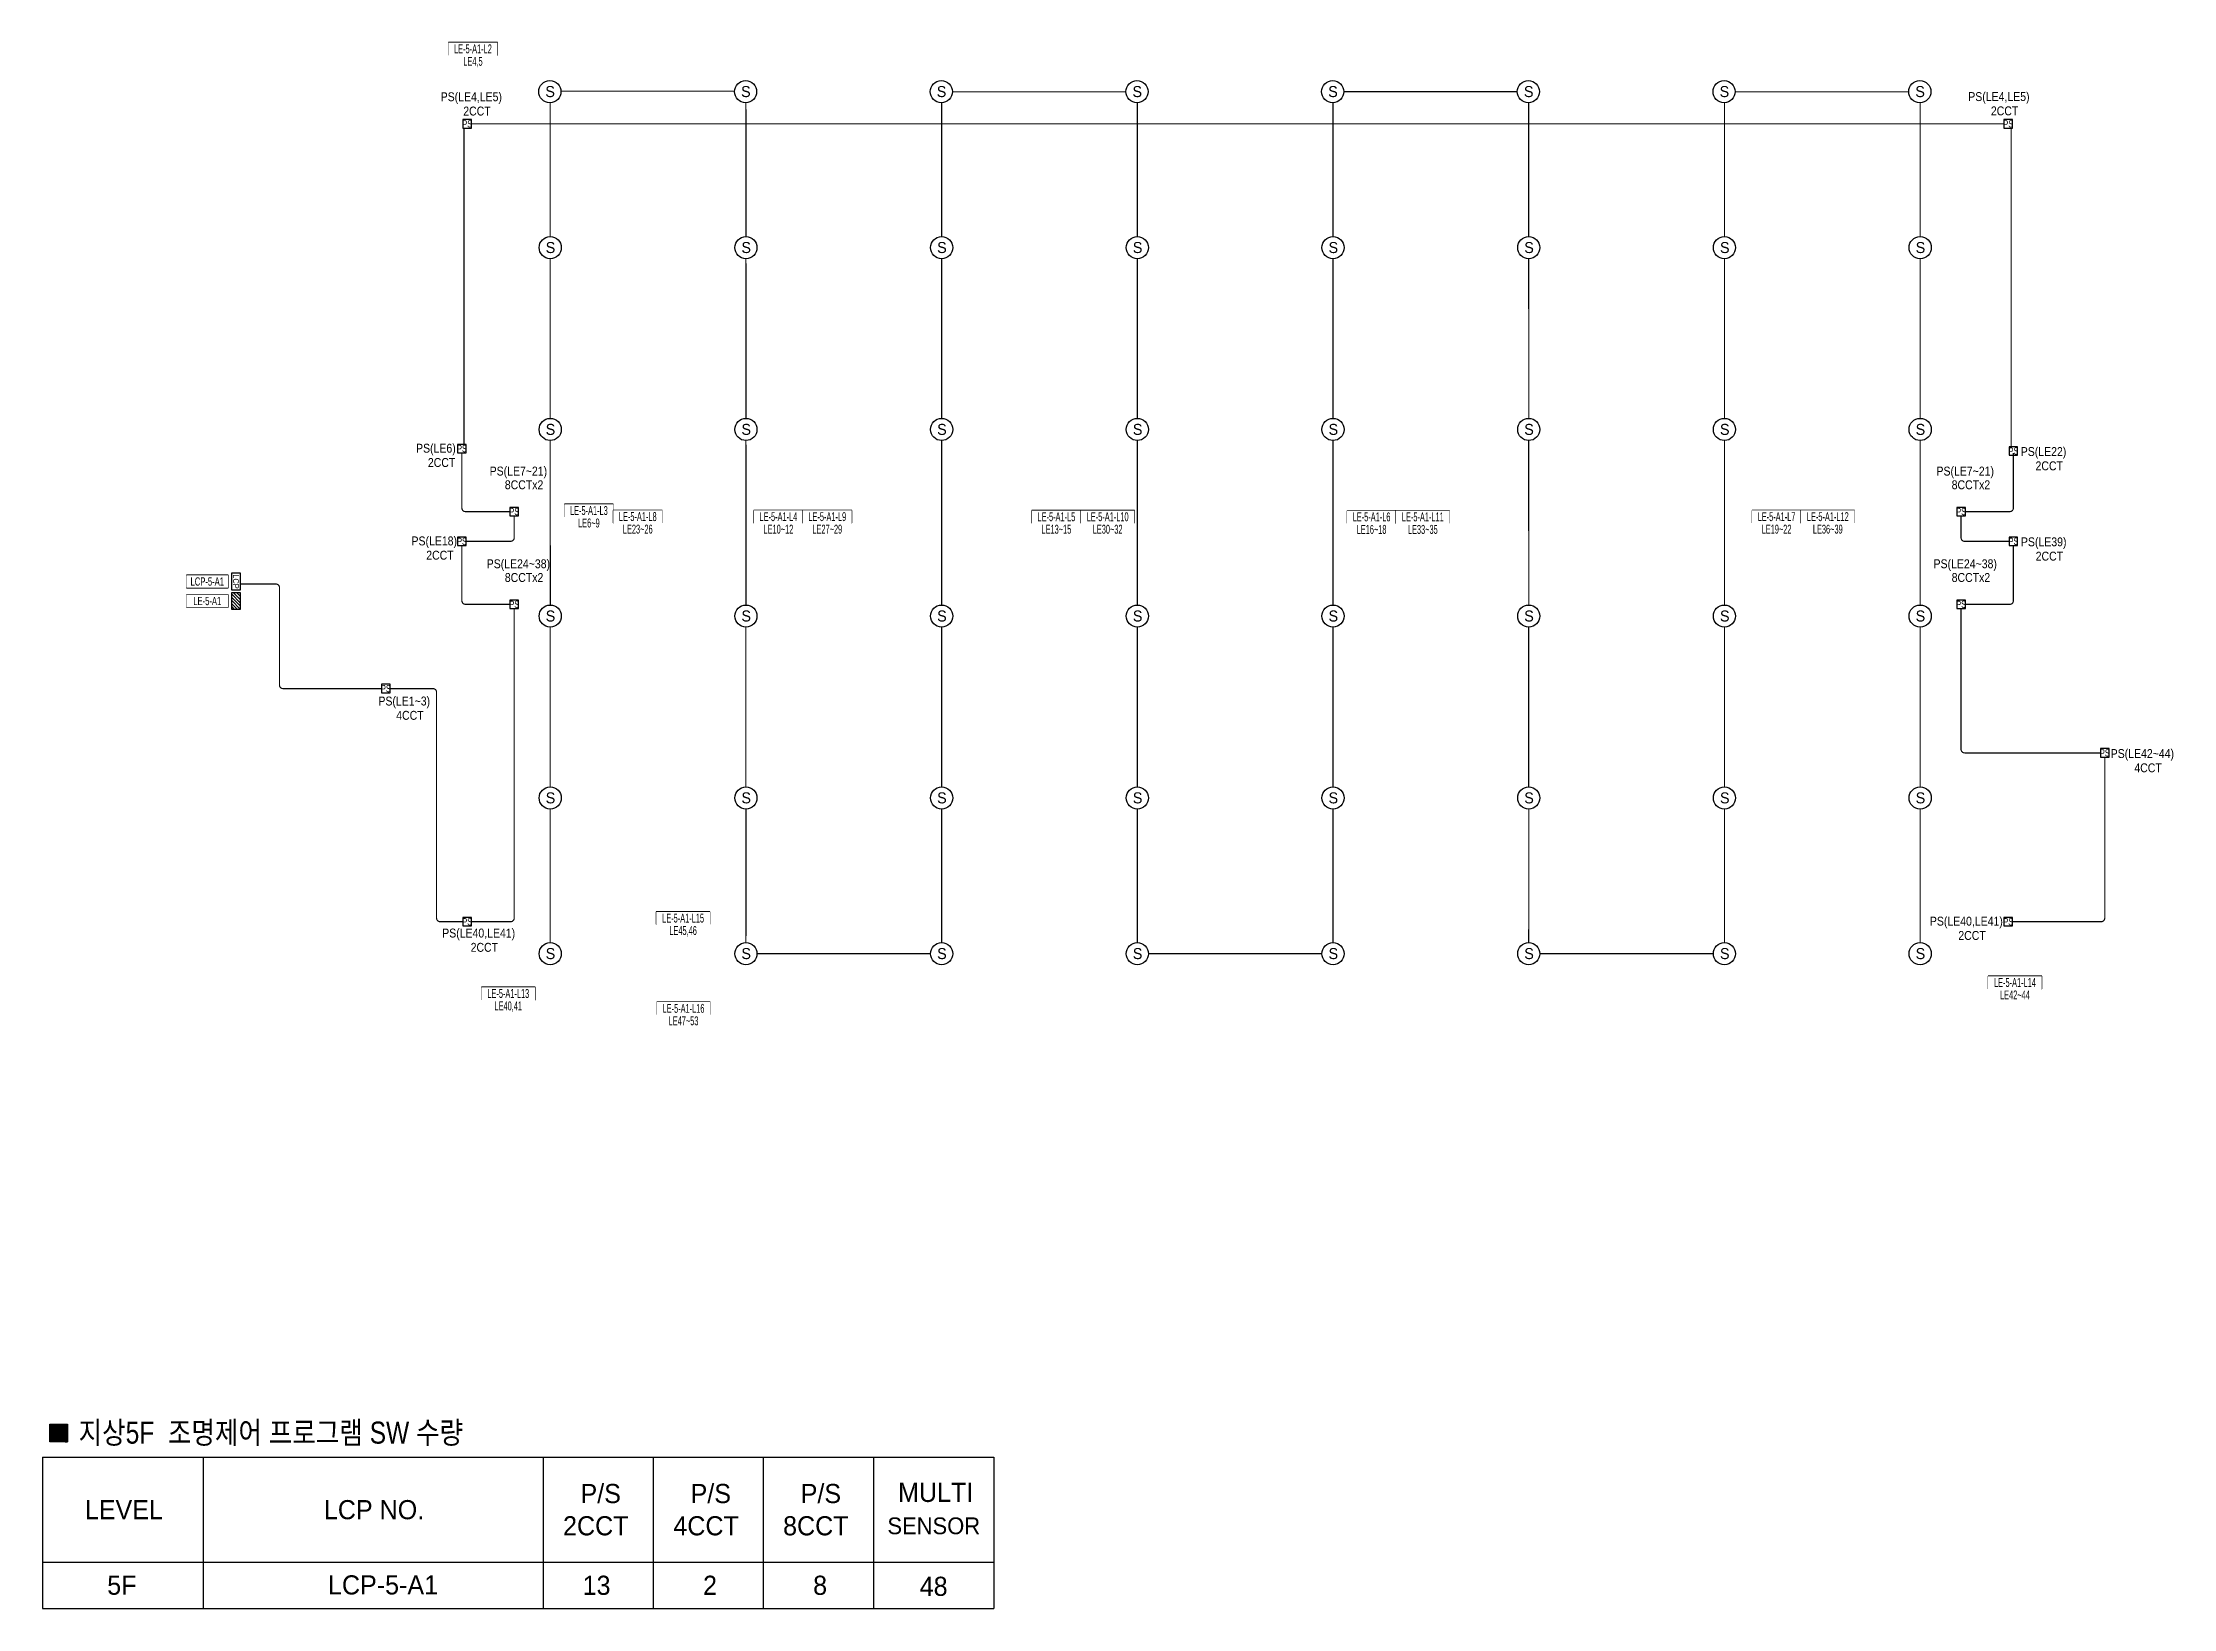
# Model space of a CAD drawing. Header units: millimetres. Extents: x 39625 to 501091, y -351975 to 836145.
# Drawn here: x 84503 to 174101, y 617039 to 682904 of the extents above; entities that cross this region are included whole.
import ezdxf
from ezdxf.enums import TextEntityAlignment as Align

# ---------------------------------------------------------------- set-up
doc = ezdxf.new("R2010")
doc.units = ezdxf.units.MM
doc.header["$LTSCALE"] = 150
doc.set_wipeout_variables(frame=1)
doc.linetypes.add('HIDDEN', pattern=[9.525, 6.35, -3.175])
for name, color, linetype in [('------01 Distribution Panel', 3, 'Continuous'), ('------02 Etc Panel', 3, 'Continuous'), ('------04 Lighting Switch', 2, 'Continuous'), ('-----30 Text', 2, 'Continuous')]:
    doc.layers.add(name, color=color, linetype=linetype)
doc.styles.add('ELEC', font='Dotum.ttf')

msp = doc.modelspace()

# ---------------------------------------------------------------- texts
at = {"layer": '-----30 Text', "style": 'ELEC', "width": 0.9}
for s, p in [('PS(LE4,LE5)', (102529, 680579)), ('2CCT', (102768, 680025)), ('PS(LE4,LE5)', (166765, 680586)), ('2CCT', (167004, 680032)), ('PS(LE6)', (101041, 665795)), ('PS(LE22)', (168642, 665655)), ('2CCT', (101280, 665241)), ('PS(LE7~21)', (104509, 664834)), ('PS(LE7~21)', (165349, 664834)), ('2CCT', (168881, 665101)), ('8CCTx2', (104748, 664304)), ('8CCTx2', (165588, 664304)), ('PS(LE18)', (100972, 661895)), ('2CCT', (101211, 661341)), ('PS(LE39)', (168649, 661857)), ('2CCT', (168888, 661302)), ('PS(LE24~38)', (104509, 660934)), ('8CCTx2', (104748, 660404)), ('PS(LE24~38)', (165349, 660934)), ('8CCTx2', (165588, 660404)), ('PS(LE1~3)', (99710, 655160)), ('4CCT', (99949, 654605)), ('PS(LE42~44)', (172797, 652951)), ('4CCT', (173037, 652397)), ('PS(LE40,LE41)', (165396, 645901)), ('PS(LE40,LE41)', (102839, 645401)), ('2CCT', (165635, 645347)), ('2CCT', (103078, 644846))]:
    msp.add_text(s, height=375, dxfattribs=at).set_placement(p, align=Align.MIDDLE)
at = {"layer": '-----30 Text', "style": 'ELEC', "width": 0.85}
msp.add_text('지상5F  조명제어 프로그램 SW 수량', height=927.35, dxfattribs=at).set_placement((86016, 623969))
at = {"layer": '-----30 Text', "style": 'ELEC'}
for s, height, p in [(' P/S', 805.8, (106828, 621468)), (' P/S', 805.8, (111457, 621468)), (' P/S', 805.8, (116087, 621468)), ('MULTI', 805.8, (120475, 621517)), (' LEVEL', 805.8, (85986, 620790)), (' LCP NO.', 805.8, (96038, 620789)), ('2CCT', 805.8, (106387, 620111)), ('4CCT', 805.8, (111026, 620111)), ('8CCT', 805.8, (115640, 620111)), ('SENSOR', 705.8, (120026, 620160)), ('5F', 805.8, (87220, 617614)), ('LCP-5-A1', 805.8, (96503, 617625)), ('13', 805.8, (107211, 617608)), ('2', 806, (112275, 617608)), ('8', 806, (116904, 617608)), ('48', 805.8, (121385, 617565))]:
    msp.add_text(s, height=height, dxfattribs=at).set_placement(p)
at = {"color": 4, "style": 'ELEC'}
for p in [(106047, 680612), (114277, 680612), (122506, 680612), (130736, 680612), (138965, 680612), (147195, 680612), (155424, 680612), (163654, 680612), (106061, 674052), (114291, 674052), (122521, 674052), (130750, 674052), (138980, 674052), (147209, 674052), (155439, 674052), (163668, 674052), (106061, 666402), (114291, 666402), (122521, 666402), (130750, 666402), (138980, 666402), (147209, 666402), (155439, 666402), (163668, 666402), (106061, 658552), (114291, 658552), (122521, 658552), (130750, 658552), (138980, 658552), (147209, 658552), (155439, 658552), (163668, 658552), (106061, 650902), (114291, 650902), (122521, 650902), (130750, 650902), (138980, 650902), (147209, 650902), (155439, 650902), (163668, 650902), (106061, 644352), (114291, 644352), (122521, 644352), (130750, 644352), (138980, 644352), (147209, 644352), (155439, 644352), (163668, 644352)]:
    msp.add_text('S', height=464, dxfattribs=at).set_placement(p, align=Align.RIGHT)

# ---------------------------------------------------------------- blocks, each defined once
blk = doc.blocks.new('ps')
blk.add_lwpolyline([(-79296, 80452), (-79751, 80452), (-79751, 79997), (-79296, 79997)], close=True)
at = {"style": 'ELEC', "width": 0.7}
blk.add_text('PS', height=379.2, dxfattribs=at).set_placement((-79517, 80226), align=Align.MIDDLE_CENTER)
blk = doc.blocks.new('A02')
h = blk.add_hatch()
h.set_pattern_fill('ANSI31', color=256, scale=25, style=0)
h.set_pattern_definition([(45, (-2000, -19200), (-56.1266, 56.1266), [])])
h.paths.add_polyline_path([(-300, 300), (-300, 0), (300, 0), (300, 300)])
blk.add_lwpolyline([(300, 0), (-300, 0), (-300, 300), (300, 300)], close=True)
blk = doc.blocks.new('A07')
blk.add_lwpolyline([(-300, 0), (-300, 300), (300, 300), (300, 0)], close=True)
at = {"style": 'ELEC'}
blk.add_text('LCP', height=200, dxfattribs=at).set_placement((0, 150), align=Align.MIDDLE)

# ---------------------------------------------------------------- hatches: boundary and pattern name
at = {"layer": '-----30 Text'}
h = msp.add_hatch(dxfattribs=at)
h.set_pattern_fill('ANSI31', color=256, scale=2.180662, style=0)
h.set_pattern_definition([(45, (1621714.99295, 230262.30232), (-0.19274513219, 0.19274513219), [])])
h.paths.add_polyline_path([(84802, 624790), (85547, 624790), (85547, 624046), (84802, 624046)])

# ---------------------------------------------------------------- linework, layer by layer
at = {"layer": '------01 Distribution Panel', "color": 1}
for points in [[(101570, 682379), (103625, 682379), (103625, 682904), (101570, 682904)], [(106446, 662958), (108501, 662958), (108501, 663483), (106446, 663483)], [(114416, 662701), (116470, 662701), (116470, 663226), (114416, 663226)], [(126105, 662696), (128160, 662696), (128160, 663221), (126105, 663221)], [(139357, 662689), (141412, 662689), (141412, 663214), (139357, 663214)], [(156387, 662701), (158442, 662701), (158442, 663226), (156387, 663226)], [(110308, 645814), (112563, 645814), (112563, 646339), (110308, 646339)], [(166312, 643106), (168566, 643106), (168566, 643631), (166312, 643631)], [(102957, 642644), (105212, 642644), (105212, 643169), (102957, 643169)], [(110326, 642018), (112580, 642018), (112580, 642543), (110326, 642543)]]:
    msp.add_lwpolyline(points, close=True, dxfattribs=at)
at = {"layer": '------01 Distribution Panel', "color": 1, "elevation": 0}
msp.add_lwpolyline([(90549, 659153), (92304, 659153), (92304, 659678), (90549, 659678)], close=True, dxfattribs=at)
at = {"layer": '-----30 Text'}
msp.add_lwpolyline([(84802, 624790), (85547, 624790), (85547, 624046), (84802, 624046)], close=True, dxfattribs=at)
at = {"color": 3}
for p, q in [((84503, 623402), (84503, 617039)), ((84503, 623402), (105547, 623402)), ((91248, 623402), (91248, 617039)), ((105547, 623402), (105547, 617039)), ((105547, 623402), (105547, 617039)), ((105547, 623402), (124506, 623402)), ((110177, 623402), (110177, 617039)), ((114806, 623402), (114806, 617039)), ((119436, 623402), (119436, 617039)), ((124506, 623402), (124506, 617039)), ((124506, 623402), (124506, 617778)), ((84503, 618984), (105547, 618984)), ((105547, 618984), (124506, 618984)), ((84503, 617039), (105547, 617039)), ((105547, 617039), (124506, 617039))]:
    msp.add_line(p, q, dxfattribs=at)
at = {"color": 4, "linetype": 'HIDDEN', "lineweight": -3, "ltscale": 0.2, "const_width": 50}
for points in [[(105847, 680375), (105848, 674746)], [(106313, 680858), (113610, 680858)], [(114076, 680375), (114077, 674746)], [(122306, 680375), (122307, 674746)], [(122758, 680830), (130055, 680830)], [(130536, 680375), (130536, 674746)], [(138765, 680375), (138766, 674746)], [(139217, 680841), (146514, 680841)], [(146995, 680375), (146995, 674746)], [(155224, 680375), (155225, 674746)], [(155676, 680830), (162973, 680830)], [(163454, 680375), (163455, 674746)], [(105847, 673814), (105848, 669989)], [(114076, 673814), (114077, 669989)], [(122306, 673814), (122307, 669955)], [(130535, 673814), (130537, 669955)], [(138765, 673814), (138766, 669955)], [(146994, 673814), (146996, 669955)], [(155224, 673814), (155225, 669989)], [(163454, 673814), (163455, 669989)], [(105848, 669989), (105848, 667096)], [(114077, 669989), (114078, 667096)], [(122307, 669989), (122307, 667096)], [(130537, 669989), (130537, 667096)], [(138766, 669989), (138766, 667096)], [(146996, 669989), (146996, 667096)], [(155225, 669989), (155226, 667096)], [(163455, 669989), (163455, 667096)], [(105849, 659246), (105847, 666164)], [(114078, 659246), (114076, 666164)], [(122308, 659246), (122306, 666164)], [(130537, 659246), (130535, 666164)], [(138767, 659246), (138765, 666164)], [(146996, 659246), (146994, 666164)], [(155226, 659246), (155224, 666164)], [(163456, 659246), (163454, 666164)], [(105847, 654489), (105847, 658314)], [(114076, 654255), (114076, 658314)], [(122306, 654489), (122306, 658314)], [(130536, 654489), (130536, 658314)], [(138765, 654489), (138765, 658314)], [(146995, 654489), (146995, 658314)], [(155224, 654489), (155224, 658314)], [(163454, 654489), (163454, 658314)], [(105847, 651596), (105847, 654489)], [(114076, 651596), (114076, 654489)], [(122306, 651596), (122306, 654489)], [(130536, 651596), (130536, 654489)], [(138765, 651596), (138765, 654489)], [(146995, 651596), (146995, 654489)], [(155224, 651596), (155224, 654489)], [(163454, 651596), (163454, 654489)], [(105847, 645046), (105848, 650664)], [(114076, 645046), (114077, 650664)], [(122306, 645046), (122307, 650664)], [(130536, 645046), (130536, 650664)], [(138765, 645046), (138766, 650664)], [(146995, 645046), (146996, 650664)], [(155224, 645046), (155225, 650664)], [(163454, 645046), (163455, 650664)], [(114543, 644580), (121840, 644580)], [(131002, 644580), (138299, 644580)], [(147461, 644580), (154758, 644580)]]:
    msp.add_lwpolyline(points, dxfattribs=at)
at = {"color": 30, "linetype": 'HIDDEN', "lineweight": -3, "ltscale": 0.2, "const_width": 50}
for points in [[(102224, 679305), (102224, 666005)], [(102533, 679485), (166974, 679485)], [(167283, 679305), (167283, 665905)]]:
    msp.add_lwpolyline(points, dxfattribs=at)
for points in [[(102133, 665645), (102133, 663325, 0.414214), (102283, 663175), (104154, 663175)], [(167373, 665645), (167373, 663325, -0.414214), (167223, 663175), (165353, 663175)], [(104333, 662995), (104333, 662075, -0.414214), (104183, 661925), (102313, 661925)], [(165173, 662995), (165173, 662075, 0.414214), (165323, 661925), (167194, 661925)], [(104154, 659275), (102283, 659275, -0.414214), (102133, 659425), (102133, 661745)], [(165353, 659275), (167223, 659275, 0.414214), (167373, 659425), (167373, 661745)], [(92814, 660130), (94313, 660130, -0.414214), (94463, 659980), (94463, 655880, 0.414204), (94613, 655730), (98754, 655730)], [(104333, 659095), (104333, 646075, -0.414214), (104183, 645925), (102533, 645925)], [(165173, 659095), (165173, 653175, 0.414214), (165323, 653025), (171036, 653025)], [(99113, 655730), (100918, 655730, -0.414214), (101068, 655580), (101068, 646075, 0.414214), (101218, 645925), (102174, 645925)], [(171216, 652845), (171216, 646075, -0.414214), (171066, 645925), (167333, 645925)]]:
    msp.add_lwpolyline(points, format="xyb", dxfattribs=at)
at = {"color": 2}
for centre in [(105832, 680840), (114062, 680840), (122292, 680840), (130521, 680840), (138751, 680840), (146980, 680840), (155210, 680840), (163439, 680840), (105847, 674280), (114076, 674280), (122306, 674280), (130536, 674280), (138765, 674280), (146995, 674280), (155224, 674280), (163454, 674280), (105847, 666630), (114076, 666630), (122306, 666630), (130536, 666630), (138765, 666630), (146995, 666630), (155224, 666630), (163454, 666630), (105847, 658780), (114076, 658780), (122306, 658780), (130536, 658780), (138765, 658780), (146995, 658780), (155224, 658780), (163454, 658780), (105847, 651130), (114076, 651130), (122306, 651130), (130536, 651130), (138765, 651130), (146995, 651130), (155224, 651130), (163454, 651130), (105847, 644580), (114076, 644580), (122306, 644580), (130536, 644580), (138765, 644580), (146995, 644580), (155224, 644580), (163454, 644580)]:
    msp.add_circle(centre, 466, dxfattribs=at)

# ---------------------------------------------------------------- block references
at = {"layer": '------01 Distribution Panel', "xscale": 1.2, "yscale": 1.2, "zscale": 1.2, "rotation": 270}
msp.add_blockref('A02', (92454, 659415), dxfattribs=at)
at = {"layer": '------02 Etc Panel', "xscale": 1.2, "yscale": 1.2, "zscale": 1.2, "rotation": 270}
msp.add_blockref('A07', (92454, 660235), dxfattribs=at)
at = {"layer": '------04 Lighting Switch', "xscale": 0.790589613177827, "yscale": 0.790589613177827, "zscale": 0.790589613177827}
for p in [(165224, 616060), (230024, 616060), (165004, 602400), (230244, 602300), (167204, 599750), (228044, 599750), (165004, 598500), (230244, 598500), (167204, 595850), (228044, 595850), (161804, 592305), (234086, 589600), (165224, 582500), (230024, 582500)]:
    msp.add_blockref('ps', p, dxfattribs=at)

msp.set_redraw_order([(e.dxf.handle, doc.entitydb.next_handle()) for e in msp.query("TEXT MTEXT ATTDEF DIMENSION ARC_DIMENSION")])  # texts and dimensions are drawn at this point

# ---------------------------------------------------------------- next in the draw order: wipeouts: each hides what was drawn before it
at = {"color": 1}
for points in [[(101570, 682379), (103625, 682379), (103625, 682904), (101570, 682904)], [(106446, 662958), (108501, 662958), (108501, 663483), (106446, 663483)], [(114416, 662701), (116470, 662701), (116470, 663226), (114416, 663226)], [(126105, 662696), (128160, 662696), (128160, 663221), (126105, 663221)], [(139357, 662689), (141412, 662689), (141412, 663214), (139357, 663214)], [(156387, 662701), (158442, 662701), (158442, 663226), (156387, 663226)], [(90549, 659153), (92304, 659153), (92304, 659678), (90549, 659678)], [(110308, 645814), (112563, 645814), (112563, 646339), (110308, 646339)], [(166312, 643106), (168566, 643106), (168566, 643631), (166312, 643631)], [(102957, 642644), (105212, 642644), (105212, 643169), (102957, 643169)], [(110326, 642018), (112580, 642018), (112580, 642543), (110326, 642543)]]:
    msp.add_wipeout(points, dxfattribs=at)

# ---------------------------------------------------------------- next in the draw order: linework, layer by layer
at = {"layer": '------01 Distribution Panel', "color": 1, "elevation": 0}
msp.add_lwpolyline([(90549, 659973), (92304, 659973), (92304, 660498), (90549, 660498)], close=True, dxfattribs=at)

# ---------------------------------------------------------------- next in the draw order: wipeouts: each hides what was drawn before it
at = {"color": 1}
for points in [[(101570, 681854), (103625, 681854), (103625, 682379), (101570, 682379)], [(106446, 662433), (108501, 662433), (108501, 662958), (106446, 662958)], [(114416, 662176), (116470, 662176), (116470, 662701), (114416, 662701)], [(126105, 662171), (128160, 662171), (128160, 662696), (126105, 662696)], [(139357, 662164), (141412, 662164), (141412, 662689), (139357, 662689)], [(156387, 662176), (158442, 662176), (158442, 662701), (156387, 662701)], [(110308, 645289), (112563, 645289), (112563, 645814), (110308, 645814)], [(102957, 642119), (105212, 642119), (105212, 642644), (102957, 642644)], [(166312, 642581), (168566, 642581), (168566, 643106), (166312, 643106)], [(110326, 641493), (112580, 641493), (112580, 642018), (110326, 642018)]]:
    msp.add_wipeout(points, dxfattribs=at)

# ---------------------------------------------------------------- next in the draw order: linework, layer by layer
at = {"layer": '------01 Distribution Panel', "color": 1}
for points in [[(108501, 662703), (110556, 662703), (110556, 663228), (108501, 663228)], [(116470, 662701), (118525, 662701), (118525, 663226), (116470, 663226)], [(128160, 662696), (130415, 662696), (130415, 663221), (128160, 663221)], [(141412, 662689), (143667, 662689), (143667, 663214), (141412, 663214)], [(158442, 662701), (160696, 662701), (160696, 663226), (158442, 663226)]]:
    msp.add_lwpolyline(points, close=True, dxfattribs=at)

# ---------------------------------------------------------------- next in the draw order: texts
at = {"style": 'ELEC', "width": 0.6}
for s, p in [('LE-5-A1-L2', (102598, 682641)), ('LE4,5', (102598, 682116)), ('LE6~9', (107473, 662696)), ('LE10~12', (115443, 662438)), ('LE19~22', (157414, 662438)), ('LE-5-A1-L15', (111435, 646077)), ('LE45,46', (111435, 645552)), ('LE-5-A1-L14', (167439, 643368)), ('LE-5-A1-L13', (104084, 642907)), ('LE40,41', (104084, 642382)), ('LE-5-A1-L16', (111453, 642280)), ('LE42~44', (167439, 642843)), ('LE47~53', (111453, 641755))]:
    msp.add_text(s, height=375, dxfattribs=at).set_placement(p, align=Align.MIDDLE_CENTER)

# ---------------------------------------------------------------- next in the draw order: wipeouts: each hides what was drawn before it
at = {"color": 1}
msp.add_wipeout([(90549, 659973), (92304, 659973), (92304, 660498), (90549, 660498)], dxfattribs=at)

# ---------------------------------------------------------------- next in the draw order: texts
at = {"layer": '------01 Distribution Panel', "style": 'ELEC', "width": 0.7}
for s, p in [('LCP-5-A1', (91426, 660235)), ('LE-5-A1', (91426, 659415))]:
    msp.add_text(s, height=350, dxfattribs=at).set_placement(p, align=Align.MIDDLE_CENTER)

# ---------------------------------------------------------------- next in the draw order: wipeouts: each hides what was drawn before it
at = {"color": 1}
for points in [[(108501, 662703), (110556, 662703), (110556, 663228), (108501, 663228)], [(116470, 662701), (118525, 662701), (118525, 663226), (116470, 663226)], [(128160, 662696), (130415, 662696), (130415, 663221), (128160, 663221)], [(141412, 662689), (143667, 662689), (143667, 663214), (141412, 663214)], [(158442, 662701), (160696, 662701), (160696, 663226), (158442, 663226)]]:
    msp.add_wipeout(points, dxfattribs=at)

# ---------------------------------------------------------------- next in the draw order: wipeouts: each hides what was drawn before it
for points in [[(108501, 662178), (110556, 662178), (110556, 662703), (108501, 662703)], [(116470, 662176), (118525, 662176), (118525, 662701), (116470, 662701)], [(128160, 662171), (130415, 662171), (130415, 662696), (128160, 662696)], [(141412, 662164), (143667, 662164), (143667, 662689), (141412, 662689)], [(158442, 662176), (160696, 662176), (160696, 662701), (158442, 662701)]]:
    msp.add_wipeout(points, dxfattribs=at)

# ---------------------------------------------------------------- next in the draw order: texts
at = {"style": 'ELEC', "width": 0.6}
for s, p in [('LE-5-A1-L3', (107473, 663221)), ('LE-5-A1-L8', (109528, 662965)), ('LE-5-A1-L4', (115443, 662963)), ('LE-5-A1-L9', (117498, 662963)), ('LE-5-A1-L5', (127132, 662959)), ('LE-5-A1-L10', (129287, 662959)), ('LE-5-A1-L6', (140385, 662952)), ('LE-5-A1-L11', (142540, 662952)), ('LE-5-A1-L7', (157414, 662963)), ('LE-5-A1-L12', (159569, 662963)), ('LE23~26', (109528, 662440)), ('LE27~29', (117498, 662438)), ('LE13~15', (127132, 662434)), ('LE30~32', (129287, 662434)), ('LE16~18', (140385, 662427)), ('LE33~35', (142540, 662427)), ('LE36~39', (159569, 662438))]:
    msp.add_text(s, height=375, dxfattribs=at).set_placement(p, align=Align.MIDDLE_CENTER)

doc.saveas('drawing.dxf')
